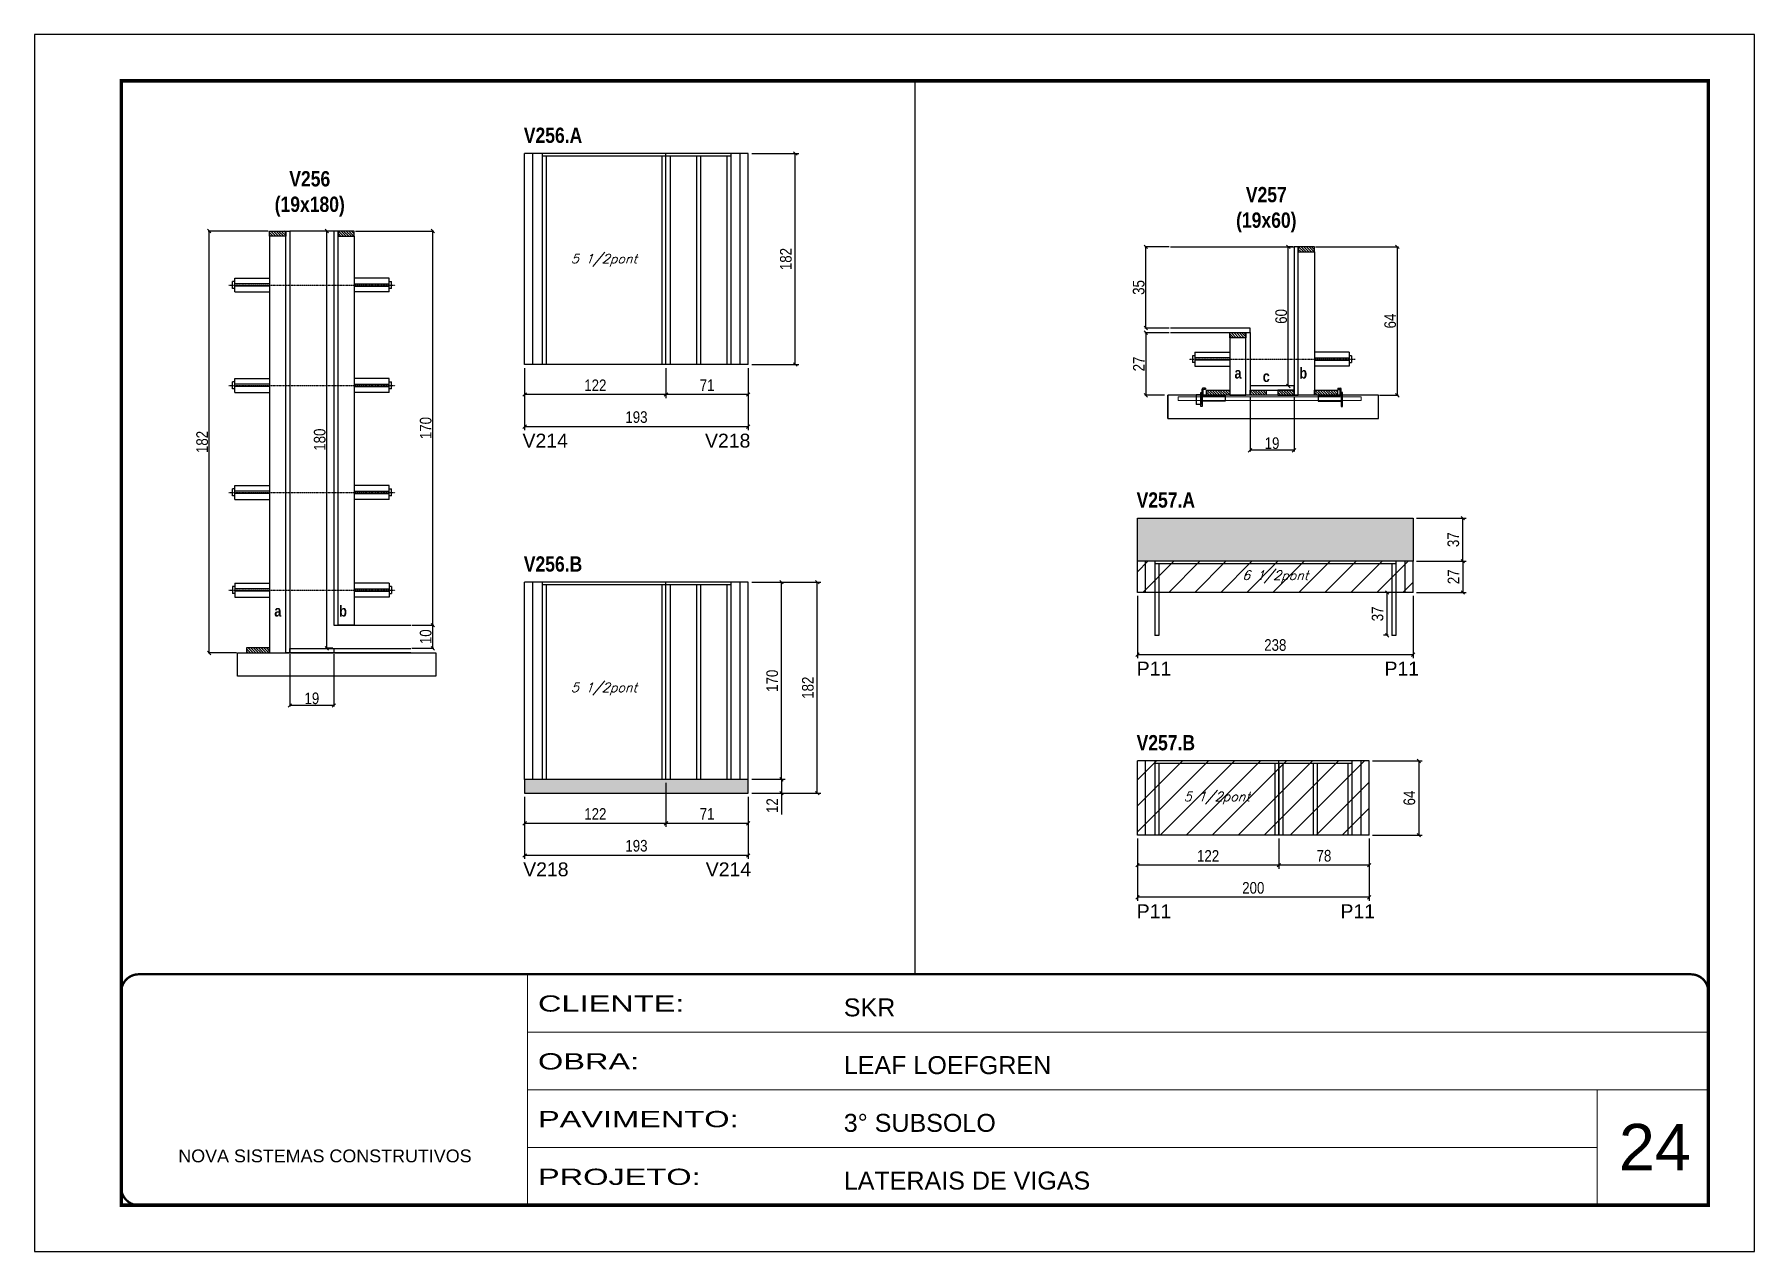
# Model space of a CAD drawing. Extents: x 3309 to 9590, y -2522 to 15424.
# Drawn here: x 8078 to 9563, y 7815 to 8865 of the extents above; entities that cross this region are included whole.
import ezdxf

# ---------------------------------------------------------------- set-up
doc = ezdxf.new("R2010")
doc.units = 0
for name, pattern in [('CONTINUO', [0]), ('DASHED', [0.75, 0.5, -0.25]), ('HIDDEN', [0.375, 0.25, -0.125])]:
    doc.linetypes.add(name, pattern=pattern)
for name, color, linetype in [('5', 5, 'Continuous'), ('barrote', 251, 'Continuous'), ('COTA', 241, 'Continuous'), ('detalhes', 4, 'Continuous'), ('NOMENCLATURA', 7, 'Continuous'), ('Painéis', 200, 'Continuous'), ('presilha', 1, 'Continuous'), ('SARR_2.2x10', 60, 'Continuous'), ('SARR_2.2x7', 40, 'Continuous'), ('SARR_3.5x7', 81, 'Continuous'), ('TENSOR', 3, 'Continuous'), ('texto', 7, 'Continuous')]:
    doc.layers.add(name, color=color, linetype=linetype)
for name, color, linetype, lineweight in [('CARIMBO', 255, 'Continuous', 9), ('CONCRETO', 251, 'Continuous', 25), ('Folhas', 255, 'Continuous', 9), ('Hachura', 251, 'Continuous', 9), ('SARRAFO DE PRESSAO', 251, 'DASHED', 9), ('SCO-___-LAJ', 2, 'Continuous', 0)]:
    doc.layers.add(name, color=color, linetype=linetype, lineweight=lineweight)
doc.layers.add('Laje_Perimetro', color=7, linetype='Continuous', plot=False)
doc.styles.add('ARIAL', font='arial.ttf')
doc.styles.add('COTA TECNICA', font='techl___.ttf', dxfattribs={"height": 10})
doc.styles.add('COTA TECNICA 2X', font='techl___.ttf', dxfattribs={"height": 10})
doc.styles.add('Romans', font='romans.shx')
doc.styles.get("Standard").update_dxf_attribs({"font": 'arial.ttf'})
doc.styles.add('TECNICA', font='techb___.ttf', dxfattribs={"height": 10})
doc.styles.add('Tecnologia', font='')
doc.styles.get('Tecnologia').set_extended_font_data('Forgotten Futurist')
doc.dimstyles.new('PAINEL', dxfattribs={"dimtxt": 10, "dimasz": 3, "dimexe": 3, "dimexo": 3, "dimgap": 3, "dimtad": 1, "dimdec": 1, "dimzin": 12, "dimdsep": 46, "dimtxsty": 'COTA TECNICA', "dimblk1": 'OBLIQUE', "dimblk2": 'OBLIQUE', "dimsah": 1, "dimcen": 0.9, "dimclrd": 4, "dimclre": 4, "dimclrt": 240, "dimadec": 1, "dimazin": 3, "dimtfac": 1, "dimtdec": 1, "dimtmove": 0, "dimatfit": 3, "dimfxl": 1, "dimtolj": 1, "dimtzin": 12, "dimarcsym": 0})
doc.dimstyles.new('SECAO', dxfattribs={"dimscale": 0.333333, "dimtxt": 5, "dimasz": 9, "dimexe": 3, "dimexo": 3, "dimgap": 3, "dimtad": 1, "dimdec": 1, "dimlfac": 0.5, "dimzin": 12, "dimdsep": 46, "dimtxsty": 'COTA TECNICA 2X', "dimblk1": 'OBLIQUE', "dimblk2": 'OBLIQUE', "dimsah": 1, "dimcen": 0.9, "dimclrd": 4, "dimclre": 4, "dimclrt": 240, "dimadec": 1, "dimazin": 3, "dimtfac": 1, "dimtdec": 1, "dimtmove": 0, "dimatfit": 3, "dimfxl": 1, "dimtolj": 1, "dimtzin": 12, "dimarcsym": 0})
pattern_1 = [(135, (41468.3787, -114821.2059), (-1.122532015, -1.122532015), [])]
pattern_2 = [(135, (42362.8741, -114958.4638), (-1.122532015, -1.122532015), [])]

msp = doc.modelspace()

# ---------------------------------------------------------------- texts
at = {"layer": '5', "linetype": 'Continuous'}
for s, rotation, p in [('V214', 0.00004, (8499.27, 8508.56)), ('V218', 0.00004, (8656.8, 8508.56)), ('P11', 0.00004, (9029.46, 8311.93)), ('P11', 0.00004, (9243.39, 8311.93)), ('V218', 359.99996, (8499.84, 8138.72)), ('V214', 359.99996, (8657.45, 8138.72)), ('P11', 0.00004, (9029.46, 8102.56)), ('P11', 0.00004, (9205.39, 8102.56))]:
    msp.add_text(s, height=12, rotation=rotation, dxfattribs=at).set_placement(p)
at = {"layer": 'CARIMBO', "style": 'ARIAL'}
msp.add_text('24', height=40, dxfattribs=at).set_placement((9445.73, 7885.13))
at = {"layer": 'detalhes', "style": 'TECNICA'}
for s, p in [('a', (9113.86, 8568.1)), ('c', (9138.23, 8565.18)), ('b', (9169.84, 8568.09)), ('a', (8284.97, 8362.79)), ('b', (8340.94, 8362.78))]:
    msp.add_text(s, height=9.6, dxfattribs=at).set_placement(p)
at = {"layer": 'NOMENCLATURA', "style": 'TECNICA'}
for s, p in [('V256.A', (8500.35, 8771.39)), ('V257.A', (9029.38, 8456.75)), ('V256.B', (8500.35, 8401.54)), ('V257.B', (9029.38, 8247.38))]:
    msp.add_text(s, height=13.2, dxfattribs=at).set_placement(p)
at = {"layer": 'NOMENCLATURA', "char_height": 13.2, "attachment_point": 2, "style": 'TECNICA'}
for s, insert in [('V256\\P(19x180)', (8315.57, 8747.06)), ('V257\\P(19x60)', (9141.34, 8733.4))]:
    msp.add_mtext_dynamic_manual_height_columns(s, width=300.2766, gutter_width=1, heights=[0], dxfattribs=dict(at, insert=insert))
at = {"layer": 'texto', "color": 2, "char_height": 8, "attachment_point": 5, "style": 'Romans'}
for s, insert in [('{\\Q19;\\C256;5 1/2pont}', (8569.57, 8670.2)), ('{\\Q19;\\C256;6 1/2pont}', (9149.1, 8397.06)), ('{\\Q19;\\C256;5 1/2pont}', (8569.57, 8300.35)), ('{\\Q19;\\C256;5 1/2pont}', (9098.6, 8206.2))]:
    msp.add_mtext(s, dxfattribs=dict(at, insert=insert))

# ---------------------------------------------------------------- blocks, each defined once
blk = doc.blocks.new('9999999999')
at = {"color": 30, "linetype": 'CONTINUO'}
for p, q in [((98564.6, 34230.2), (98564.6, 34429.4)), ((98564.6, 34379.6), (99584, 34379.6)), ((98564.6, 34329.8), (99488, 34329.8)), ((99584, 34329.8), (99488, 34329.8)), ((99488, 34329.8), (99488, 34230.2)), ((98564.6, 34280), (99488, 34280))]:
    blk.add_line(p, q, dxfattribs=at)
at = {"color": 30, "linetype": 'CONTINUO', "const_width": 2}
blk.add_lwpolyline([(99584, 34230.2), (99584, 34414.4, 0.414214), (99569, 34429.4), (98229, 34429.4, 0.414214), (98214, 34414.4), (98214, 34245.2, 0.414214), (98229, 34230.2), (99584, 34230.2)], format="xyb", dxfattribs=at)
at = {"layer": 'Folhas'}
blk.add_lwpolyline([(98139, 34190.2), (99624, 34190.2), (99624, 35240.2), (98139, 35240.2)], close=True, dxfattribs=at)
at = {"layer": 'Folhas', "color": 30, "const_width": 3}
blk.add_lwpolyline([(98214, 34230.2), (99584, 34230.2), (99584, 35200.2), (98214, 35200.2)], close=True, dxfattribs=at)
at = {"color": 7, "linetype": 'Continuous', "ltscale": 5, "style": 'ARIAL'}
for s, height, p in [('SKR', 15.48, (98837.7, 34393.1)), ('LEAF LOEFGREN', 15.483, (98837.7, 34343.3)), ('3° SUBSOLO', 15.48, (98837.7, 34293.5)), ('NOVA SISTEMAS CONSTRUTIVOS', 11.059, (98263.2, 34267.2)), ('LATERAIS DE VIGAS', 15.483, (98837.7, 34243.7))]:
    blk.add_text(s, height=height, dxfattribs=at).set_placement(p)
at = {"layer": 'Folhas', "color": 7, "style": 'Tecnologia', "width": 1.5}
for s, p in [('CLIENTE:', (98573.7, 34397.2)), ('OBRA:', (98573.7, 34347.3)), ('PAVIMENTO:', (98573.7, 34297.5)), ('PROJETO:', (98573.7, 34247.7))]:
    blk.add_text(s, height=14, dxfattribs=at).set_placement(p)
blk = doc.blocks.new('_Oblique')
at = {"color": 0, "linetype": 'ByBlock', "lineweight": -2}
blk.add_line((-0.5, -0.5), (0.5, 0.5), dxfattribs=at)
blk = doc.blocks.new('*D741')
at = {"layer": 'COTA', "color": 4, "lineweight": -2, "transparency": 16777216}
for p, q in [((8335.4, 8695.4), (8329.3, 8695.4)), ((8330.3, 8335.4), (8330.3, 8695.4)), ((8335.4, 8335.4), (8329.3, 8335.4))]:
    blk.add_line(p, q, dxfattribs=at)
at = {"layer": 'Defpoints', "color": 0, "transparency": 16777216}
for p in [(8330.3, 8695.4), (8336.4, 8695.4), (8336.4, 8335.4)]:
    blk.add_point(p, dxfattribs=at)
at = {"layer": 'COTA', "color": 4, "lineweight": -2, "transparency": 16777216, "xscale": 3, "yscale": 3, "zscale": 3}
for p, rotation in [((8330.3, 8695.4), 90), ((8330.3, 8335.4), 270)]:
    blk.add_blockref('_Oblique', p, dxfattribs=dict(at, rotation=rotation))
at = {"layer": 'COTA', "color": 240, "transparency": 16777216, "insert": (8324.2, 8515.4), "char_height": 10, "attachment_point": 5, "rotation": 90, "style": 'COTA TECNICA 2X'}
blk.add_mtext('\\A1;180', dxfattribs=at)
blk = doc.blocks.new('*D738')
at = {"layer": 'COTA', "color": 4, "lineweight": -2, "transparency": 16777216}
for p, q in [((8403.7, 8355.4), (8422.8, 8355.4)), ((8421.8, 8335.4), (8421.8, 8355.4)), ((8403.7, 8335.4), (8422.8, 8335.4))]:
    blk.add_line(p, q, dxfattribs=at)
at = {"layer": 'Defpoints', "color": 0, "transparency": 16777216}
for p in [(8402.7, 8355.4), (8421.8, 8355.4), (8402.7, 8335.4)]:
    blk.add_point(p, dxfattribs=at)
at = {"layer": 'COTA', "color": 4, "lineweight": -2, "transparency": 16777216, "xscale": 3, "yscale": 3, "zscale": 3}
for p, rotation in [((8421.8, 8355.4), 90), ((8421.8, 8335.4), 270)]:
    blk.add_blockref('_Oblique', p, dxfattribs=dict(at, rotation=rotation))
at = {"layer": 'COTA', "color": 240, "transparency": 16777216, "insert": (8415.7, 8345.4), "char_height": 10, "attachment_point": 5, "rotation": 90, "style": 'COTA TECNICA 2X'}
blk.add_mtext('\\A1;10', dxfattribs=at)
blk = doc.blocks.new('*D739')
at = {"layer": 'COTA', "color": 4, "lineweight": -2, "transparency": 16777216}
for p, q in [((8355, 8695.4), (8422.8, 8695.4)), ((8421.8, 8355.4), (8421.8, 8695.4)), ((8403.7, 8355.4), (8422.8, 8355.4))]:
    blk.add_line(p, q, dxfattribs=at)
at = {"layer": 'Defpoints', "color": 0, "transparency": 16777216}
for p in [(8354, 8695.4), (8421.8, 8695.4), (8402.7, 8355.4)]:
    blk.add_point(p, dxfattribs=at)
at = {"layer": 'COTA', "color": 4, "lineweight": -2, "transparency": 16777216, "xscale": 3, "yscale": 3, "zscale": 3}
for p, rotation in [((8421.8, 8695.4), 90), ((8421.8, 8355.4), 270)]:
    blk.add_blockref('_Oblique', p, dxfattribs=dict(at, rotation=rotation))
at = {"layer": 'COTA', "color": 240, "transparency": 16777216, "insert": (8415.7, 8525.4), "char_height": 10, "attachment_point": 5, "rotation": 90, "style": 'COTA TECNICA 2X'}
blk.add_mtext('\\A1;170', dxfattribs=at)
blk = doc.blocks.new('*D740')
at = {"layer": 'COTA', "color": 4, "lineweight": -2, "transparency": 16777216}
for p, q in [((8279.8, 8695.4), (8227.8, 8695.4)), ((8228.8, 8331.4), (8228.8, 8695.4)), ((8252.3, 8331.4), (8227.8, 8331.4))]:
    blk.add_line(p, q, dxfattribs=at)
at = {"layer": 'Defpoints', "color": 0, "transparency": 16777216}
for p in [(8228.8, 8695.4), (8280.8, 8695.4), (8253.3, 8331.4)]:
    blk.add_point(p, dxfattribs=at)
at = {"layer": 'COTA', "color": 4, "lineweight": -2, "transparency": 16777216, "xscale": 3, "yscale": 3, "zscale": 3}
for p, rotation in [((8228.8, 8695.4), 90), ((8228.8, 8331.4), 270)]:
    blk.add_blockref('_Oblique', p, dxfattribs=dict(at, rotation=rotation))
at = {"layer": 'COTA', "color": 240, "transparency": 16777216, "insert": (8222.7, 8513.4), "char_height": 10, "attachment_point": 5, "rotation": 90, "style": 'COTA TECNICA 2X'}
blk.add_mtext('\\A1;182', dxfattribs=at)
blk = doc.blocks.new('*D737')
at = {"layer": 'COTA', "color": 4, "lineweight": -2, "transparency": 16777216}
for p, q in [((8298.4, 8330.4), (8298.4, 8285.1)), ((8336.4, 8330.4), (8336.4, 8285.1)), ((8336.4, 8286.1), (8298.4, 8286.1))]:
    blk.add_line(p, q, dxfattribs=at)
at = {"layer": 'Defpoints', "color": 0, "transparency": 16777216}
for p in [(8298.4, 8331.4), (8336.4, 8331.4), (8298.4, 8286.1)]:
    blk.add_point(p, dxfattribs=at)
at = {"layer": 'COTA', "color": 4, "lineweight": -2, "transparency": 16777216, "xscale": 3, "yscale": 3, "zscale": 3, "rotation": 180}
blk.add_blockref('_Oblique', (8298.4, 8286.1), dxfattribs=at)
at = {"layer": 'COTA', "color": 4, "lineweight": -2, "transparency": 16777216, "xscale": 3, "yscale": 3, "zscale": 3}
blk.add_blockref('_Oblique', (8336.4, 8286.1), dxfattribs=at)
at = {"layer": 'COTA', "color": 240, "transparency": 16777216, "insert": (8317.4, 8292.2), "char_height": 10, "attachment_point": 5, "style": 'COTA TECNICA 2X'}
blk.add_mtext('\\A1;19', dxfattribs=at)
blk = doc.blocks.new('*D742')
at = {"layer": 'COTA', "color": 4, "linetype": 'ByBlock', "lineweight": -2, "transparency": 16777216}
for p, q in [((8623.1, 8577.2), (8623.1, 8551.3)), ((8694.1, 8577.2), (8694.1, 8551.3)), ((8694.1, 8554.3), (8623.1, 8554.3))]:
    blk.add_line(p, q, dxfattribs=at)
at = {"layer": 'Defpoints', "color": 0, "linetype": 'ByBlock', "transparency": 16777216}
for p in [(8623.1, 8580.2), (8694.1, 8580.2), (8623.1, 8554.3)]:
    blk.add_point(p, dxfattribs=at)
at = {"layer": 'COTA', "color": 4, "linetype": 'ByBlock', "lineweight": -2, "transparency": 16777216, "xscale": 3, "yscale": 3, "zscale": 3, "rotation": 180}
blk.add_blockref('_Oblique', (8623.1, 8554.3), dxfattribs=at)
at = {"layer": 'COTA', "color": 4, "linetype": 'ByBlock', "lineweight": -2, "transparency": 16777216, "xscale": 3, "yscale": 3, "zscale": 3}
blk.add_blockref('_Oblique', (8694.1, 8554.3), dxfattribs=at)
at = {"layer": 'COTA', "color": 240, "linetype": 'ByBlock', "transparency": 16777216, "insert": (8658.6, 8562.4), "char_height": 10, "attachment_point": 5, "style": 'COTA TECNICA'}
blk.add_mtext('\\A1;71', dxfattribs=at)
blk = doc.blocks.new('*D743')
at = {"layer": 'COTA', "color": 4, "linetype": 'ByBlock', "lineweight": -2, "transparency": 16777216}
for p, q in [((8501.1, 8577.2), (8501.1, 8551.3)), ((8623.1, 8577.2), (8623.1, 8551.3)), ((8623.1, 8554.3), (8501.1, 8554.3))]:
    blk.add_line(p, q, dxfattribs=at)
at = {"layer": 'Defpoints', "color": 0, "linetype": 'ByBlock', "transparency": 16777216}
for p in [(8501.1, 8580.2), (8623.1, 8580.2), (8501.1, 8554.3)]:
    blk.add_point(p, dxfattribs=at)
at = {"layer": 'COTA', "color": 4, "linetype": 'ByBlock', "lineweight": -2, "transparency": 16777216, "xscale": 3, "yscale": 3, "zscale": 3, "rotation": 180}
blk.add_blockref('_Oblique', (8501.1, 8554.3), dxfattribs=at)
at = {"layer": 'COTA', "color": 4, "linetype": 'ByBlock', "lineweight": -2, "transparency": 16777216, "xscale": 3, "yscale": 3, "zscale": 3}
blk.add_blockref('_Oblique', (8623.1, 8554.3), dxfattribs=at)
at = {"layer": 'COTA', "color": 240, "linetype": 'ByBlock', "transparency": 16777216, "insert": (8562.1, 8562.3), "char_height": 10, "attachment_point": 5, "style": 'COTA TECNICA'}
blk.add_mtext('\\A1;122', dxfattribs=at)
blk = doc.blocks.new('*D744')
at = {"layer": 'COTA', "color": 4, "linetype": 'ByBlock', "lineweight": -2, "transparency": 16777216}
for p, q in [((8501.1, 8577.2), (8501.1, 8523.6)), ((8694.1, 8577.2), (8694.1, 8523.6)), ((8694.1, 8526.6), (8501.1, 8526.6))]:
    blk.add_line(p, q, dxfattribs=at)
at = {"layer": 'Defpoints', "color": 0, "linetype": 'ByBlock', "transparency": 16777216}
for p in [(8501.1, 8580.2), (8694.1, 8580.2), (8501.1, 8526.6)]:
    blk.add_point(p, dxfattribs=at)
at = {"layer": 'COTA', "color": 4, "linetype": 'ByBlock', "lineweight": -2, "transparency": 16777216, "xscale": 3, "yscale": 3, "zscale": 3, "rotation": 180}
blk.add_blockref('_Oblique', (8501.1, 8526.6), dxfattribs=at)
at = {"layer": 'COTA', "color": 4, "linetype": 'ByBlock', "lineweight": -2, "transparency": 16777216, "xscale": 3, "yscale": 3, "zscale": 3}
blk.add_blockref('_Oblique', (8694.1, 8526.6), dxfattribs=at)
at = {"layer": 'COTA', "color": 240, "linetype": 'ByBlock', "transparency": 16777216, "insert": (8597.6, 8534.8), "char_height": 10, "attachment_point": 5, "style": 'COTA TECNICA'}
blk.add_mtext('\\A1;193', dxfattribs=at)
blk = doc.blocks.new('*D745')
at = {"layer": 'COTA', "color": 4, "lineweight": -2, "transparency": 16777216}
for p, q in [((8697.1, 8762.2), (8737.7, 8762.2)), ((8734.7, 8580.2), (8734.7, 8762.2)), ((8697.1, 8580.2), (8737.7, 8580.2))]:
    blk.add_line(p, q, dxfattribs=at)
at = {"layer": 'Defpoints', "color": 0, "transparency": 16777216}
for p in [(8694.1, 8762.2), (8734.7, 8762.2), (8694.1, 8580.2)]:
    blk.add_point(p, dxfattribs=at)
at = {"layer": 'COTA', "color": 4, "lineweight": -2, "transparency": 16777216, "xscale": 3, "yscale": 3, "zscale": 3}
for p, rotation in [((8734.7, 8762.2), 90), ((8734.7, 8580.2), 270)]:
    blk.add_blockref('_Oblique', p, dxfattribs=dict(at, rotation=rotation))
at = {"layer": 'COTA', "color": 240, "transparency": 16777216, "insert": (8726.6, 8671.2), "char_height": 10, "attachment_point": 5, "rotation": 90, "style": 'COTA TECNICA'}
blk.add_mtext('\\A1;182', dxfattribs=at)
blk = doc.blocks.new('*D746')
at = {"layer": 'COTA', "color": 4, "linetype": 'ByBlock', "lineweight": -2, "transparency": 16777216}
for p, q in [((8623.1, 8219.4), (8623.1, 8181.4)), ((8694.1, 8207.4), (8694.1, 8181.4)), ((8694.1, 8184.4), (8623.1, 8184.4))]:
    blk.add_line(p, q, dxfattribs=at)
at = {"layer": 'Defpoints', "color": 0, "linetype": 'ByBlock', "transparency": 16777216}
for p in [(8623.1, 8222.4), (8694.1, 8210.4), (8623.1, 8184.4)]:
    blk.add_point(p, dxfattribs=at)
at = {"layer": 'COTA', "color": 4, "linetype": 'ByBlock', "lineweight": -2, "transparency": 16777216, "xscale": 3, "yscale": 3, "zscale": 3, "rotation": 180}
blk.add_blockref('_Oblique', (8623.1, 8184.4), dxfattribs=at)
at = {"layer": 'COTA', "color": 4, "linetype": 'ByBlock', "lineweight": -2, "transparency": 16777216, "xscale": 3, "yscale": 3, "zscale": 3}
blk.add_blockref('_Oblique', (8694.1, 8184.4), dxfattribs=at)
at = {"layer": 'COTA', "color": 240, "linetype": 'ByBlock', "transparency": 16777216, "insert": (8658.6, 8192.5), "char_height": 10, "attachment_point": 5, "style": 'COTA TECNICA'}
blk.add_mtext('\\A1;71', dxfattribs=at)
blk = doc.blocks.new('*D747')
at = {"layer": 'COTA', "color": 4, "linetype": 'ByBlock', "lineweight": -2, "transparency": 16777216}
for p, q in [((8623.1, 8219.4), (8623.1, 8181.4)), ((8501.1, 8207.4), (8501.1, 8181.4)), ((8623.1, 8184.4), (8501.1, 8184.4))]:
    blk.add_line(p, q, dxfattribs=at)
at = {"layer": 'Defpoints', "color": 0, "linetype": 'ByBlock', "transparency": 16777216}
for p in [(8623.1, 8222.4), (8501.1, 8210.4), (8501.1, 8184.4)]:
    blk.add_point(p, dxfattribs=at)
at = {"layer": 'COTA', "color": 4, "linetype": 'ByBlock', "lineweight": -2, "transparency": 16777216, "xscale": 3, "yscale": 3, "zscale": 3, "rotation": 180}
blk.add_blockref('_Oblique', (8501.1, 8184.4), dxfattribs=at)
at = {"layer": 'COTA', "color": 4, "linetype": 'ByBlock', "lineweight": -2, "transparency": 16777216, "xscale": 3, "yscale": 3, "zscale": 3}
blk.add_blockref('_Oblique', (8623.1, 8184.4), dxfattribs=at)
at = {"layer": 'COTA', "color": 240, "linetype": 'ByBlock', "transparency": 16777216, "insert": (8562.1, 8192.5), "char_height": 10, "attachment_point": 5, "style": 'COTA TECNICA'}
blk.add_mtext('\\A1;122', dxfattribs=at)
blk = doc.blocks.new('*D749')
at = {"layer": 'COTA', "color": 4, "linetype": 'ByBlock', "lineweight": -2, "transparency": 16777216}
for p, q in [((8501.1, 8207.4), (8501.1, 8153.7)), ((8694.1, 8207.4), (8694.1, 8153.7)), ((8694.1, 8156.7), (8501.1, 8156.7))]:
    blk.add_line(p, q, dxfattribs=at)
at = {"layer": 'Defpoints', "color": 0, "linetype": 'ByBlock', "transparency": 16777216}
for p in [(8501.1, 8210.4), (8694.1, 8210.4), (8501.1, 8156.7)]:
    blk.add_point(p, dxfattribs=at)
at = {"layer": 'COTA', "color": 4, "linetype": 'ByBlock', "lineweight": -2, "transparency": 16777216, "xscale": 3, "yscale": 3, "zscale": 3, "rotation": 180}
blk.add_blockref('_Oblique', (8501.1, 8156.7), dxfattribs=at)
at = {"layer": 'COTA', "color": 4, "linetype": 'ByBlock', "lineweight": -2, "transparency": 16777216, "xscale": 3, "yscale": 3, "zscale": 3}
blk.add_blockref('_Oblique', (8694.1, 8156.7), dxfattribs=at)
at = {"layer": 'COTA', "color": 240, "linetype": 'ByBlock', "transparency": 16777216, "insert": (8597.6, 8165), "char_height": 10, "attachment_point": 5, "style": 'COTA TECNICA'}
blk.add_mtext('\\A1;193', dxfattribs=at)
blk = doc.blocks.new('*D748')
at = {"layer": 'COTA', "color": 4, "lineweight": -2, "transparency": 16777216}
for p, q in [((8697.1, 8392.4), (8725.9, 8392.4)), ((8722.9, 8222.4), (8722.9, 8392.4)), ((8697.1, 8222.4), (8725.9, 8222.4))]:
    blk.add_line(p, q, dxfattribs=at)
at = {"layer": 'Defpoints', "color": 0, "transparency": 16777216}
for p in [(8694.1, 8392.4), (8722.9, 8392.4), (8694.1, 8222.4)]:
    blk.add_point(p, dxfattribs=at)
at = {"layer": 'COTA', "color": 4, "lineweight": -2, "transparency": 16777216, "xscale": 3, "yscale": 3, "zscale": 3}
for p, rotation in [((8722.9, 8392.4), 90), ((8722.9, 8222.4), 270)]:
    blk.add_blockref('_Oblique', p, dxfattribs=dict(at, rotation=rotation))
at = {"layer": 'COTA', "color": 240, "transparency": 16777216, "insert": (8714.8, 8307.4), "char_height": 10, "attachment_point": 5, "rotation": 90, "style": 'COTA TECNICA'}
blk.add_mtext('\\A1;170', dxfattribs=at)
blk = doc.blocks.new('*D750')
at = {"layer": 'COTA', "color": 4, "lineweight": -2, "transparency": 16777216}
for p, q in [((8697.1, 8222.4), (8725.9, 8222.4)), ((8722.9, 8222.4), (8722.9, 8210.4)), ((8697.1, 8210.4), (8725.9, 8210.4)), ((8722.9, 8210.4), (8722.9, 8192))]:
    blk.add_line(p, q, dxfattribs=at)
at = {"layer": 'Defpoints', "color": 0, "transparency": 16777216}
for p in [(8694.1, 8222.4), (8694.1, 8210.4), (8722.9, 8210.4)]:
    blk.add_point(p, dxfattribs=at)
at = {"layer": 'COTA', "color": 4, "lineweight": -2, "transparency": 16777216, "xscale": 3, "yscale": 3, "zscale": 3}
for p, rotation in [((8722.9, 8222.4), 90), ((8722.9, 8210.4), 270)]:
    blk.add_blockref('_Oblique', p, dxfattribs=dict(at, rotation=rotation))
at = {"layer": 'COTA', "color": 240, "transparency": 16777216, "insert": (8714.8, 8199.7), "char_height": 10, "attachment_point": 5, "rotation": 90, "style": 'COTA TECNICA'}
blk.add_mtext('\\A1;12', dxfattribs=at)
blk = doc.blocks.new('*D751')
at = {"layer": 'COTA', "color": 4, "lineweight": -2, "transparency": 16777216}
for p, q in [((8697.1, 8392.4), (8756.7, 8392.4)), ((8753.7, 8210.4), (8753.7, 8392.4)), ((8697.1, 8210.4), (8756.7, 8210.4))]:
    blk.add_line(p, q, dxfattribs=at)
at = {"layer": 'Defpoints', "color": 0, "transparency": 16777216}
for p in [(8694.1, 8392.4), (8753.7, 8392.4), (8694.1, 8210.4)]:
    blk.add_point(p, dxfattribs=at)
at = {"layer": 'COTA', "color": 4, "lineweight": -2, "transparency": 16777216, "xscale": 3, "yscale": 3, "zscale": 3}
for p, rotation in [((8753.7, 8392.4), 90), ((8753.7, 8210.4), 270)]:
    blk.add_blockref('_Oblique', p, dxfattribs=dict(at, rotation=rotation))
at = {"layer": 'COTA', "color": 240, "transparency": 16777216, "insert": (8745.6, 8301.4), "char_height": 10, "attachment_point": 5, "rotation": 90, "style": 'COTA TECNICA'}
blk.add_mtext('\\A1;182', dxfattribs=at)
blk = doc.blocks.new('*D752')
at = {"layer": 'COTA', "color": 4, "lineweight": -2, "transparency": 16777216}
for p, q in [((9127.3, 8552.7), (9127.3, 8505.2)), ((9165.3, 8552.7), (9165.3, 8505.2)), ((9165.3, 8506.2), (9127.3, 8506.2))]:
    blk.add_line(p, q, dxfattribs=at)
at = {"layer": 'Defpoints', "color": 0, "transparency": 16777216}
for p in [(9127.3, 8553.7), (9165.3, 8553.7), (9127.3, 8506.2)]:
    blk.add_point(p, dxfattribs=at)
at = {"layer": 'COTA', "color": 4, "lineweight": -2, "transparency": 16777216, "xscale": 3, "yscale": 3, "zscale": 3, "rotation": 180}
blk.add_blockref('_Oblique', (9127.3, 8506.2), dxfattribs=at)
at = {"layer": 'COTA', "color": 4, "lineweight": -2, "transparency": 16777216, "xscale": 3, "yscale": 3, "zscale": 3}
blk.add_blockref('_Oblique', (9165.3, 8506.2), dxfattribs=at)
at = {"layer": 'COTA', "color": 240, "transparency": 16777216, "insert": (9146.3, 8512.3), "char_height": 10, "attachment_point": 5, "style": 'COTA TECNICA 2X'}
blk.add_mtext('\\A1;19', dxfattribs=at)
blk = doc.blocks.new('PRESILHA METÁLICA 1')
at = {"layer": 'presilha'}
for p, q in [((0, 13), (6, 13)), ((0, 13), (0, 0)), ((6, 0), (0, 0)), ((6, 15.5), (7.5, 15.5)), ((6, -2.5), (6, 15.5)), ((6, 13), (6, 0)), ((7.5, 10.6), (7.5, 19.9)), ((7.5, 15.5), (7.5, -2.5)), ((37.5, 4.1), (7.5, 4.1)), ((12, 21), (8.6, 21)), ((9, 11.6), (9, 18.9)), ((12, 19.5), (9.6, 19.5)), ((37.5, 11), (9.6, 11)), ((12, 21), (12, 19.5)), ((37.5, 11), (37.5, 4.1)), ((7.5, -2.5), (6, -2.5))]:
    blk.add_line(p, q, dxfattribs=at)
for centre, radius, start, end in [((8.6, 19.9), 1.14, 90, 180), ((9.6, 18.9), 0.57, 90, 180), ((9.6, 11.6), 0.57, 180, 270)]:
    blk.add_arc(centre, radius, start, end, dxfattribs=at)
blk = doc.blocks.new('PRESILHA METÁLICA 2')
at = {"layer": 'presilha'}
for p, q in [((-5.2, 23.5), (-5.2, 22)), ((-5.2, 23.5), (-1.9, 23.5)), ((-0.8, 14.6), (-0.8, 22.4)), ((-30.8, 13.5), (-30.8, 6.6)), ((-30.8, 13.5), (-2.8, 13.5)), ((-30.8, 6.6), (-0.8, 6.6)), ((-5.2, 22), (-2.8, 22)), ((-2.2, 14.1), (-2.2, 21.4)), ((0.8, 18), (-0.8, 18)), ((-0.8, 18), (-0.8, 0)), ((-0.8, 0), (0.8, 0)), ((0.8, 0), (0.8, 18))]:
    blk.add_line(p, q, dxfattribs=at)
for centre, radius, start, end in [((-1.9, 22.4), 1.14, 0, 90), ((-2.8, 21.4), 0.57, 0, 90), ((-2.8, 14.1), 0.57, 270, 0)]:
    blk.add_arc(centre, radius, start, end, dxfattribs=at)
blk = doc.blocks.new('*D753')
at = {"layer": 'COTA', "color": 4, "lineweight": -2, "transparency": 16777216}
for p, q in [((9183.9, 8681.7), (9255.4, 8681.7)), ((9254.4, 8681.7), (9254.4, 8553.7)), ((9239.1, 8553.7), (9255.4, 8553.7))]:
    blk.add_line(p, q, dxfattribs=at)
at = {"layer": 'Defpoints', "color": 0, "transparency": 16777216}
for p in [(9182.9, 8681.7), (9238.1, 8553.7), (9254.4, 8553.7)]:
    blk.add_point(p, dxfattribs=at)
at = {"layer": 'COTA', "color": 4, "lineweight": -2, "transparency": 16777216, "xscale": 3, "yscale": 3, "zscale": 3}
for p, rotation in [((9254.4, 8681.7), 90), ((9254.4, 8553.7), 270)]:
    blk.add_blockref('_Oblique', p, dxfattribs=dict(at, rotation=rotation))
at = {"layer": 'COTA', "color": 240, "transparency": 16777216, "insert": (9248.3, 8617.7), "char_height": 10, "attachment_point": 5, "rotation": 90, "style": 'COTA TECNICA 2X'}
blk.add_mtext('\\A1;64', dxfattribs=at)
blk = doc.blocks.new('*D754')
at = {"layer": 'COTA', "color": 4, "lineweight": -2, "transparency": 16777216}
for p, q in [((9057.6, 8607.7), (9036.4, 8607.7)), ((9037.4, 8607.7), (9037.4, 8553.7)), ((9053.5, 8553.7), (9036.4, 8553.7))]:
    blk.add_line(p, q, dxfattribs=at)
at = {"layer": 'Defpoints', "color": 0, "transparency": 16777216}
for p in [(9058.6, 8607.7), (9037.4, 8553.7), (9054.5, 8553.7)]:
    blk.add_point(p, dxfattribs=at)
at = {"layer": 'COTA', "color": 4, "lineweight": -2, "transparency": 16777216, "xscale": 3, "yscale": 3, "zscale": 3}
for p, rotation in [((9037.4, 8607.7), 90), ((9037.4, 8553.7), 270)]:
    blk.add_blockref('_Oblique', p, dxfattribs=dict(at, rotation=rotation))
at = {"layer": 'COTA', "color": 240, "transparency": 16777216, "insert": (9031.3, 8580.7), "char_height": 10, "attachment_point": 5, "rotation": 90, "style": 'COTA TECNICA 2X'}
blk.add_mtext('\\A1;27', dxfattribs=at)
blk = doc.blocks.new('*D755')
at = {"layer": 'COTA', "color": 4, "lineweight": -2, "transparency": 16777216}
for p, q in [((9164.3, 8681.7), (9159.3, 8681.7)), ((9160.3, 8561.7), (9160.3, 8681.7)), ((9164.3, 8561.7), (9159.3, 8561.7))]:
    blk.add_line(p, q, dxfattribs=at)
at = {"layer": 'Defpoints', "color": 0, "transparency": 16777216}
for p in [(9160.3, 8681.7), (9165.3, 8681.7), (9165.3, 8561.7)]:
    blk.add_point(p, dxfattribs=at)
at = {"layer": 'COTA', "color": 4, "lineweight": -2, "transparency": 16777216, "xscale": 3, "yscale": 3, "zscale": 3}
for p, rotation in [((9160.3, 8681.7), 90), ((9160.3, 8561.7), 270)]:
    blk.add_blockref('_Oblique', p, dxfattribs=dict(at, rotation=rotation))
at = {"layer": 'COTA', "color": 240, "transparency": 16777216, "insert": (9154.2, 8621.7), "char_height": 10, "attachment_point": 5, "rotation": 90, "style": 'COTA TECNICA 2X'}
blk.add_mtext('\\A1;60', dxfattribs=at)
blk = doc.blocks.new('*D756')
at = {"layer": 'COTA', "color": 4, "lineweight": -2, "transparency": 16777216}
for p, q in [((9057.6, 8681.7), (9036.4, 8681.7)), ((9037.4, 8611.7), (9037.4, 8681.7)), ((9057.6, 8611.7), (9036.4, 8611.7))]:
    blk.add_line(p, q, dxfattribs=at)
at = {"layer": 'Defpoints', "color": 0, "transparency": 16777216}
for p in [(9037.4, 8681.7), (9058.6, 8681.7), (9058.6, 8611.7)]:
    blk.add_point(p, dxfattribs=at)
at = {"layer": 'COTA', "color": 4, "lineweight": -2, "transparency": 16777216, "xscale": 3, "yscale": 3, "zscale": 3}
for p, rotation in [((9037.4, 8681.7), 90), ((9037.4, 8611.7), 270)]:
    blk.add_blockref('_Oblique', p, dxfattribs=dict(at, rotation=rotation))
at = {"layer": 'COTA', "color": 240, "transparency": 16777216, "insert": (9031.2, 8646.7), "char_height": 10, "attachment_point": 5, "rotation": 90, "style": 'COTA TECNICA 2X'}
blk.add_mtext('\\A1;35', dxfattribs=at)
blk = doc.blocks.new('*D759')
at = {"layer": 'COTA', "color": 4, "linetype": 'ByBlock', "lineweight": -2, "transparency": 16777216}
for p, q in [((9030.1, 8380.6), (9030.1, 8326.9)), ((9268.1, 8380.6), (9268.1, 8326.9)), ((9268.1, 8329.9), (9030.1, 8329.9))]:
    blk.add_line(p, q, dxfattribs=at)
at = {"layer": 'Defpoints', "color": 0, "linetype": 'ByBlock', "transparency": 16777216}
for p in [(9030.1, 8383.6), (9268.1, 8383.6), (9030.1, 8329.9)]:
    blk.add_point(p, dxfattribs=at)
at = {"layer": 'COTA', "color": 4, "linetype": 'ByBlock', "lineweight": -2, "transparency": 16777216, "xscale": 3, "yscale": 3, "zscale": 3, "rotation": 180}
blk.add_blockref('_Oblique', (9030.1, 8329.9), dxfattribs=at)
at = {"layer": 'COTA', "color": 4, "linetype": 'ByBlock', "lineweight": -2, "transparency": 16777216, "xscale": 3, "yscale": 3, "zscale": 3}
blk.add_blockref('_Oblique', (9268.1, 8329.9), dxfattribs=at)
at = {"layer": 'COTA', "color": 240, "linetype": 'ByBlock', "transparency": 16777216, "insert": (9149.1, 8338.2), "char_height": 10, "attachment_point": 5, "style": 'COTA TECNICA'}
blk.add_mtext('\\A1;238', dxfattribs=at)
blk = doc.blocks.new('*D760')
at = {"layer": 'COTA', "color": 4, "lineweight": -2, "transparency": 16777216}
for p, q in [((9271.1, 8410.6), (9314, 8410.6)), ((9311, 8410.6), (9311, 8383.6)), ((9271.1, 8383.6), (9314, 8383.6))]:
    blk.add_line(p, q, dxfattribs=at)
at = {"layer": 'Defpoints', "color": 0, "transparency": 16777216}
for p in [(9268.1, 8410.6), (9268.1, 8383.6), (9311, 8383.6)]:
    blk.add_point(p, dxfattribs=at)
at = {"layer": 'COTA', "color": 4, "lineweight": -2, "transparency": 16777216, "xscale": 3, "yscale": 3, "zscale": 3}
for p, rotation in [((9311, 8410.6), 90), ((9311, 8383.6), 270)]:
    blk.add_blockref('_Oblique', p, dxfattribs=dict(at, rotation=rotation))
at = {"layer": 'COTA', "color": 240, "transparency": 16777216, "insert": (9302.9, 8397.1), "char_height": 10, "attachment_point": 5, "rotation": 90, "style": 'COTA TECNICA'}
blk.add_mtext('\\A1;27', dxfattribs=at)
blk = doc.blocks.new('*D757')
at = {"layer": 'COTA', "color": 4, "linetype": 'ByBlock', "lineweight": -2, "transparency": 16777216}
for p, q in [((9152.1, 8171.2), (9152.1, 8145.3)), ((9230.1, 8171.2), (9230.1, 8145.3)), ((9230.1, 8148.3), (9152.1, 8148.3))]:
    blk.add_line(p, q, dxfattribs=at)
at = {"layer": 'Defpoints', "color": 0, "linetype": 'ByBlock', "transparency": 16777216}
for p in [(9152.1, 8174.2), (9230.1, 8174.2), (9152.1, 8148.3)]:
    blk.add_point(p, dxfattribs=at)
at = {"layer": 'COTA', "color": 4, "linetype": 'ByBlock', "lineweight": -2, "transparency": 16777216, "xscale": 3, "yscale": 3, "zscale": 3, "rotation": 180}
blk.add_blockref('_Oblique', (9152.1, 8148.3), dxfattribs=at)
at = {"layer": 'COTA', "color": 4, "linetype": 'ByBlock', "lineweight": -2, "transparency": 16777216, "xscale": 3, "yscale": 3, "zscale": 3}
blk.add_blockref('_Oblique', (9230.1, 8148.3), dxfattribs=at)
at = {"layer": 'COTA', "color": 240, "linetype": 'ByBlock', "transparency": 16777216, "insert": (9191.1, 8156.4), "char_height": 10, "attachment_point": 5, "style": 'COTA TECNICA'}
blk.add_mtext('\\A1;78', dxfattribs=at)
blk = doc.blocks.new('*D758')
at = {"layer": 'COTA', "color": 4, "linetype": 'ByBlock', "lineweight": -2, "transparency": 16777216}
for p, q in [((9030.1, 8171.2), (9030.1, 8145.3)), ((9152.1, 8171.2), (9152.1, 8145.3)), ((9152.1, 8148.3), (9030.1, 8148.3))]:
    blk.add_line(p, q, dxfattribs=at)
at = {"layer": 'Defpoints', "color": 0, "linetype": 'ByBlock', "transparency": 16777216}
for p in [(9030.1, 8174.2), (9152.1, 8174.2), (9030.1, 8148.3)]:
    blk.add_point(p, dxfattribs=at)
at = {"layer": 'COTA', "color": 4, "linetype": 'ByBlock', "lineweight": -2, "transparency": 16777216, "xscale": 3, "yscale": 3, "zscale": 3, "rotation": 180}
blk.add_blockref('_Oblique', (9030.1, 8148.3), dxfattribs=at)
at = {"layer": 'COTA', "color": 4, "linetype": 'ByBlock', "lineweight": -2, "transparency": 16777216, "xscale": 3, "yscale": 3, "zscale": 3}
blk.add_blockref('_Oblique', (9152.1, 8148.3), dxfattribs=at)
at = {"layer": 'COTA', "color": 240, "linetype": 'ByBlock', "transparency": 16777216, "insert": (9091.1, 8156.3), "char_height": 10, "attachment_point": 5, "style": 'COTA TECNICA'}
blk.add_mtext('\\A1;122', dxfattribs=at)
blk = doc.blocks.new('*D761')
at = {"layer": 'COTA', "color": 4, "linetype": 'ByBlock', "lineweight": -2, "transparency": 16777216}
for p, q in [((9030.1, 8171.2), (9030.1, 8117.6)), ((9230.1, 8171.2), (9230.1, 8117.6)), ((9230.1, 8120.6), (9030.1, 8120.6))]:
    blk.add_line(p, q, dxfattribs=at)
at = {"layer": 'Defpoints', "color": 0, "linetype": 'ByBlock', "transparency": 16777216}
for p in [(9030.1, 8174.2), (9230.1, 8174.2), (9030.1, 8120.6)]:
    blk.add_point(p, dxfattribs=at)
at = {"layer": 'COTA', "color": 4, "linetype": 'ByBlock', "lineweight": -2, "transparency": 16777216, "xscale": 3, "yscale": 3, "zscale": 3, "rotation": 180}
blk.add_blockref('_Oblique', (9030.1, 8120.6), dxfattribs=at)
at = {"layer": 'COTA', "color": 4, "linetype": 'ByBlock', "lineweight": -2, "transparency": 16777216, "xscale": 3, "yscale": 3, "zscale": 3}
blk.add_blockref('_Oblique', (9230.1, 8120.6), dxfattribs=at)
at = {"layer": 'COTA', "color": 240, "linetype": 'ByBlock', "transparency": 16777216, "insert": (9130.1, 8128.7), "char_height": 10, "attachment_point": 5, "style": 'COTA TECNICA'}
blk.add_mtext('\\A1;200', dxfattribs=at)
blk = doc.blocks.new('*D762')
at = {"layer": 'COTA', "color": 4, "lineweight": -2, "transparency": 16777216}
for p, q in [((9233.1, 8238.2), (9276, 8238.2)), ((9273, 8238.2), (9273, 8174.2)), ((9233.1, 8174.2), (9276, 8174.2))]:
    blk.add_line(p, q, dxfattribs=at)
at = {"layer": 'Defpoints', "color": 0, "transparency": 16777216}
for p in [(9230.1, 8238.2), (9230.1, 8174.2), (9273, 8174.2)]:
    blk.add_point(p, dxfattribs=at)
at = {"layer": 'COTA', "color": 4, "lineweight": -2, "transparency": 16777216, "xscale": 3, "yscale": 3, "zscale": 3}
for p, rotation in [((9273, 8238.2), 90), ((9273, 8174.2), 270)]:
    blk.add_blockref('_Oblique', p, dxfattribs=dict(at, rotation=rotation))
at = {"layer": 'COTA', "color": 240, "transparency": 16777216, "insert": (9264.9, 8206.2), "char_height": 10, "attachment_point": 5, "rotation": 90, "style": 'COTA TECNICA'}
blk.add_mtext('\\A1;64', dxfattribs=at)
blk = doc.blocks.new('*D763')
at = {"layer": 'COTA', "color": 4, "lineweight": -2, "transparency": 16777216}
for p, q in [((9271.1, 8447.6), (9314, 8447.6)), ((9311, 8410.6), (9311, 8447.6)), ((9271.1, 8410.6), (9314, 8410.6))]:
    blk.add_line(p, q, dxfattribs=at)
at = {"layer": 'Defpoints', "color": 0, "transparency": 16777216}
for p in [(9268.1, 8447.6), (9311, 8447.6), (9268.1, 8410.6)]:
    blk.add_point(p, dxfattribs=at)
at = {"layer": 'COTA', "color": 4, "lineweight": -2, "transparency": 16777216, "xscale": 3, "yscale": 3, "zscale": 3}
for p, rotation in [((9311, 8447.6), 90), ((9311, 8410.6), 270)]:
    blk.add_blockref('_Oblique', p, dxfattribs=dict(at, rotation=rotation))
at = {"layer": 'COTA', "color": 240, "transparency": 16777216, "insert": (9302.8, 8429.1), "char_height": 10, "attachment_point": 5, "rotation": 90, "style": 'COTA TECNICA'}
blk.add_mtext('\\A1;37', dxfattribs=at)
blk = doc.blocks.new('*D764')
at = {"layer": 'COTA', "color": 4, "lineweight": -2, "transparency": 16777216}
for p, q in [((9246.6, 8383.6), (9242.6, 8383.6)), ((9245.6, 8346.6), (9245.6, 8383.6)), ((9246.6, 8346.6), (9242.6, 8346.6))]:
    blk.add_line(p, q, dxfattribs=at)
at = {"layer": 'Defpoints', "color": 0, "transparency": 16777216}
for p in [(9245.6, 8383.6), (9249.6, 8383.6), (9249.6, 8346.6)]:
    blk.add_point(p, dxfattribs=at)
at = {"layer": 'COTA', "color": 4, "lineweight": -2, "transparency": 16777216, "xscale": 3, "yscale": 3, "zscale": 3}
for p, rotation in [((9245.6, 8383.6), 90), ((9245.6, 8346.6), 270)]:
    blk.add_blockref('_Oblique', p, dxfattribs=dict(at, rotation=rotation))
at = {"layer": 'COTA', "color": 240, "transparency": 16777216, "insert": (9237.4, 8365.1), "char_height": 10, "attachment_point": 5, "rotation": 90, "style": 'COTA TECNICA'}
blk.add_mtext('\\A1;37', dxfattribs=at)

# ---------------------------------------------------------------- dimensions: what is measured, and where the dimension line sits
at = {"layer": 'COTA'}
for base, p1, p2, angle, dimstyle, picture, middle in [((8734.67, 8762.2), (8694.07, 8580.2), (8694.07, 8762.2), 90, 'PAINEL', '*D745', (8726.58, 8671.2)), ((8330.29, 8695.36), (8336.44, 8335.36), (8336.44, 8695.36), 90, 'SECAO', '*D741', (8324.17, 8515.36)), ((9037.42, 8681.71), (9058.64, 8611.71), (9058.64, 8681.71), 90, 'SECAO', '*D756', (9031.2, 8646.71)), ((9160.26, 8681.71), (9165.34, 8561.71), (9165.34, 8681.71), 90, 'SECAO', '*D755', (9154.16, 8621.71)), ((9254.38, 8553.71, 0), (9182.94, 8681.71), (9238.15, 8553.71, 0), 90, 'SECAO', '*D753', (9248.28, 8617.71, 0)), ((9037.42, 8553.71, 0), (9058.64, 8607.71), (9054.52, 8553.71, 0), 90, 'SECAO', '*D754', (9031.34, 8580.71, 0)), ((9310.99, 8447.56), (9268.1, 8410.56), (9268.1, 8447.56), 90, 'PAINEL', '*D763', (9302.77, 8429.06)), ((9310.99, 8383.56), (9268.1, 8410.56), (9268.1, 8383.56), 90, 'PAINEL', '*D760', (9302.91, 8397.06)), ((8722.89, 8392.35), (8694.07, 8222.35), (8694.07, 8392.35), 90, 'PAINEL', '*D748', (8714.79, 8307.35)), ((8753.69, 8392.35), (8694.07, 8210.35), (8694.07, 8392.35), 90, 'PAINEL', '*D751', (8745.6, 8301.35)), ((9245.61, 8383.56), (9249.6, 8346.56), (9249.6, 8383.56), 90, 'PAINEL', '*D764', (9237.39, 8365.06)), ((8421.79, 8355.36), (8402.69, 8335.36), (8402.69, 8355.36), 90, 'SECAO', '*D738', (8415.69, 8345.36)), ((8298.44, 8286.12), (8336.44, 8331.36), (8298.44, 8331.36), 180, 'SECAO', '*D737', (8317.44, 8292.2)), ((9272.99, 8174.2), (9230.1, 8238.2), (9230.1, 8174.2), 90, 'PAINEL', '*D762', (9264.88, 8206.2)), ((8722.89, 8210.35), (8694.07, 8222.35), (8694.07, 8210.35), 90, 'PAINEL', '*D750', (8714.83, 8199.69))]:
    dim = msp.add_linear_dim(base=base, p1=p1, p2=p2, angle=angle, dimstyle=dimstyle, dxfattribs=at)
    dim.commit()
    dim.dimension.update_dxf_attribs({"geometry": picture, "text_midpoint": middle})
for base, p1, p2, picture, middle in [((8228.77, 8695.36), (8253.3, 8331.36), (8280.84, 8695.36), '*D740', (8222.67, 8513.36)), ((8421.79, 8695.36), (8402.69, 8355.36), (8354.04, 8695.36), '*D739', (8415.69, 8525.36))]:
    dim = msp.add_linear_dim(base=base, p1=p1, p2=p2, angle=90, dimstyle='SECAO', override={"dimtmove": 1}, dxfattribs=at)
    dim.commit()
    dim.dimension.update_dxf_attribs({"geometry": picture, "text_midpoint": middle})
at = {"layer": 'COTA', "linetype": 'ByBlock'}
for base, p1, p2, picture, middle in [((8501.07, 8554.28), (8623.07, 8580.2), (8501.07, 8580.2), '*D743', (8562.07, 8562.34)), ((8501.07, 8184.44), (8623.07, 8222.35), (8501.07, 8210.35), '*D747', (8562.07, 8192.49)), ((9030.1, 8148.28), (9152.1, 8174.2), (9030.1, 8174.2), '*D758', (9091.1, 8156.34))]:
    dim = msp.add_linear_dim(base=base, p1=p1, p2=p2, angle=180, dimstyle='PAINEL', override={"dimtmove": 1}, dxfattribs=at)
    dim.commit()
    dim.dimension.update_dxf_attribs({"geometry": picture, "text_midpoint": middle})
for base, p1, p2, picture, middle in [((8501.07, 8526.57), (8694.07, 8580.2), (8501.07, 8580.2), '*D744', (8597.57, 8534.82)), ((8623.07, 8554.28), (8694.07, 8580.2), (8623.07, 8580.2), '*D742', (8658.57, 8562.36)), ((9030.1, 8329.94), (9268.1, 8383.56), (9030.1, 8383.56), '*D759', (9149.1, 8338.18)), ((8623.07, 8184.44), (8694.07, 8210.35), (8623.07, 8222.35), '*D746', (8658.57, 8192.51)), ((8501.07, 8156.73), (8694.07, 8210.35), (8501.07, 8210.35), '*D749', (8597.57, 8164.98)), ((9030.1, 8120.57), (9230.1, 8174.2), (9030.1, 8174.2), '*D761', (9130.1, 8128.68)), ((9152.1, 8148.28), (9230.1, 8174.2), (9152.1, 8174.2), '*D757', (9191.1, 8156.38))]:
    dim = msp.add_linear_dim(base=base, p1=p1, p2=p2, angle=180, dimstyle='PAINEL', dxfattribs=at)
    dim.commit()
    dim.dimension.update_dxf_attribs({"geometry": picture, "text_midpoint": middle})
at = {"layer": 'COTA'}
dim = msp.add_linear_dim(base=(9127.34, 8506.23), p1=(9165.34, 8553.71), p2=(9127.34, 8553.71), angle=180, dimstyle='SECAO', dxfattribs=at)
dim.commit()
dim.dimension.update_dxf_attribs({"geometry": '*D752', "text_midpoint": (9146.34, 8506.23), "dimtype": 160})

# ---------------------------------------------------------------- hatches: boundary and pattern name
at = {"layer": 'COTA'}
h = msp.add_hatch(dxfattribs=at)
h.set_pattern_fill('AR-CONC', color=256, scale=0.03)
h.set_pattern_definition([(50, (2972.246, -2297.15), (5.46554, -0.4781726), [0.5715, -6.2865]), (355, (2972.246, -2297.15), (-1.0573026, 5.7317054), [0.4572, -5.0292175]), (100.451445, (2972.701, -2297.19), (4.4082374, 5.2535326), [0.4857003, -5.3427073]), (46.1842, (2972.246, -2295.626), (8.1323712, -1.26127), [0.85725, -9.42975]), (96.63556, (2972.9235, -2295.731), (7.122124, 7.4227837), [0.7285507, -8.014068]), (351.18415, (2972.246, -2295.626), (7.122124, 7.422784), [0.685799, -7.543792]), (21, (2973.008, -2296.007), (4.5484317, -3.067956), [0.5715, -6.2865]), (326, (2973.008, -2296.007), (1.8540609, 5.525639), [0.4572, -5.0292]), (71.451445, (2973.387, -2296.263), (6.4024926, 2.457683), [0.4857003, -5.3426981]), (37.5, (2972.2458, -2297.1502), (0.0926581, 2.53665117), [0, -4.96824, 0, -5.1054, 0, -5.04825]), (7.5, (2972.2458, -2297.1502), (2.0045899, 3.00541724), [0, -2.91084, 0, -4.85394, 0, -1.92405]), (327.5, (2970.5465, -2297.1502), (4.06771786, -0.17186232), [0, -1.905, 0, -5.9436, 0, -7.8867]), (317.5, (2969.7845, -2297.1502), (4.4438754, 0.7627947), [0, -2.4765, 0, -3.94716, 0, -5.6007])])
h.paths.add_polyline_path([(9030.1, 8447.56), (9030.1, 8410.56), (9268.1, 8410.56), (9268.1, 8447.56)])
h = msp.add_hatch(dxfattribs=at)
h.set_pattern_fill('AR-CONC', color=256, scale=0.03)
h.set_pattern_definition([(50, (-49.6756, 0), (5.46554, -0.4781726), [0.5715, -6.2865]), (355, (-49.6756, 0), (-1.0573026, 5.7317054), [0.4572, -5.0292175]), (100.451445, (-49.22, -0.04), (4.4082374, 5.2535326), [0.4857003, -5.3427073]), (46.1842, (-49.6756, 1.524), (8.1323712, -1.26127), [0.85725, -9.42975]), (96.63556, (-48.998, 1.419), (7.122124, 7.422784), [0.7285507, -8.014068]), (351.18415, (-49.676, 1.524), (7.122124, 7.422784), [0.685799, -7.543792]), (21, (-48.9136, 1.143), (4.5484317, -3.067956), [0.5715, -6.2865]), (326, (-48.9136, 1.143), (1.8540609, 5.525639), [0.4572, -5.0292]), (71.451445, (-48.5346, 0.8873), (6.4024926, 2.457683), [0.4857003, -5.342698]), (37.5, (-49.6756, 0), (0.0926581, 2.53665117), [0, -4.96824, 0, -5.1054, 0, -5.04825]), (7.5, (-49.6756, 0), (2.0045899, 3.00541724), [0, -2.91084, 0, -4.85394, 0, -1.92405]), (327.5, (-51.3749, 0), (4.06771786, -0.17186232), [0, -1.905, 0, -5.9436, 0, -7.8867]), (317.5, (-52.137, 0), (4.4438754, 0.7627947), [0, -2.4765, 0, -3.94716, 0, -5.6007])])
h.paths.add_polyline_path([(8501.07, 8222.35), (8501.07, 8210.35), (8694.07, 8210.35), (8694.07, 8222.35)])
at = {"layer": 'Hachura', "linetype": 'ByBlock'}
h = msp.add_hatch(dxfattribs=at)
h.set_pattern_fill('ANSI31', color=256, scale=5)
h.paths.add_polyline_path([(9268.1, 8383.56), (9268.1, 8410.56), (9030.1, 8410.56), (9030.1, 8383.56)])
h.paths.add_polyline_path([(9230.1, 8174.2), (9230.1, 8238.2), (9152.1, 8238.2), (9152.1, 8174.2)])
h.paths.add_polyline_path([(9030.1, 8238.2), (9030.1, 8174.2), (9152.1, 8174.2), (9152.1, 8238.2)])
at = {"layer": 'SARR_2.2x10'}
h = msp.add_hatch(dxfattribs=at)
h.set_pattern_fill('ANSI31', color=256, scale=0.5, angle=90)
h.set_pattern_definition([(135, (42283.2741, -114958.4638), (-1.122532015, -1.122532015), [])])
h.paths.add_polyline_path([(9089.74, 8558.11), (9089.74, 8553.71), (9109.74, 8553.71), (9109.74, 8558.11)])
h = msp.add_hatch(dxfattribs=at)
h.set_pattern_fill('ANSI31', color=256, scale=0.5, angle=90)
h.set_pattern_definition([(135, (42376.4741, -114958.4638), (-1.122532015, -1.122532015), [])])
h.paths.add_polyline_path([(9182.94, 8558.11), (9182.94, 8553.71), (9202.94, 8553.71), (9202.94, 8558.11)])
h = msp.add_hatch(dxfattribs=at)
h.set_pattern_fill('ANSI31', color=256, scale=0.5, angle=90)
h.set_pattern_definition([(135, (41547.5787, -115180.8059), (-1.122532015, -1.122532015), [])])
h.paths.add_polyline_path([(8280.84, 8335.76), (8280.84, 8331.36), (8260.84, 8331.36), (8260.84, 8335.76)])
at = {"layer": 'SARR_2.2x7'}
h = msp.add_hatch(dxfattribs=at)
h.set_pattern_fill('ANSI31', color=256, scale=0.5, angle=90)
h.set_pattern_definition(pattern_1)
h.paths.add_polyline_path([(8294.84, 8695.36), (8294.84, 8690.96), (8280.84, 8690.96), (8280.84, 8695.36)])
h = msp.add_hatch(dxfattribs=at)
h.set_pattern_fill('ANSI31', color=256, scale=0.5, angle=90)
h.set_pattern_definition(pattern_1)
h.paths.add_polyline_path([(8340.04, 8695.36), (8340.04, 8690.96), (8354.04, 8690.96), (8354.04, 8695.36)])
h = msp.add_hatch(dxfattribs=at)
h.set_pattern_fill('ANSI31', color=256, scale=0.5, angle=90)
h.set_pattern_definition([(135, (42297.2741, -114834.8638), (-1.122532015, -1.122532015), [])])
h.paths.add_polyline_path([(9168.94, 8681.71), (9168.94, 8677.31), (9182.94, 8677.31), (9182.94, 8681.71)])
h = msp.add_hatch(dxfattribs=at)
h.set_pattern_fill('ANSI31', color=256, scale=0.5, angle=90)
h.set_pattern_definition([(135, (42277.2741, -114908.8638), (-1.122532015, -1.122532015), [])])
h.paths.add_polyline_path([(9123.74, 8607.71), (9123.74, 8603.31), (9109.74, 8603.31), (9109.74, 8607.71)])
h = msp.add_hatch(dxfattribs=at)
h.set_pattern_fill('ANSI31', color=256, scale=0.5, angle=90)
h.set_pattern_definition(pattern_2)
h.paths.add_polyline_path([(9141.34, 8553.71), (9141.34, 8558.11), (9127.34, 8558.11), (9127.34, 8553.71)])
h = msp.add_hatch(dxfattribs=at)
h.set_pattern_fill('ANSI31', color=256, scale=0.5, angle=90)
h.set_pattern_definition(pattern_2)
h.paths.add_polyline_path([(9151.34, 8558.11), (9151.34, 8553.71), (9165.34, 8553.71), (9165.34, 8558.11)])

# ---------------------------------------------------------------- linework, layer by layer
at = {"ltscale": 3}
for p, q in [((8248.84, 8645.8), (8248.84, 8651.8)), ((8250.84, 8651.8), (8248.84, 8651.8)), ((8250.84, 8645.8), (8248.84, 8645.8)), ((8250.84, 8642.8), (8250.84, 8654.8)), ((8250.84, 8654.8), (8280.84, 8654.8)), ((8280.84, 8649.8), (8250.84, 8649.8)), ((8280.84, 8647.8), (8250.84, 8647.8)), ((8250.84, 8642.8), (8280.84, 8642.8)), ((8384.04, 8654.8), (8354.04, 8654.8)), ((8354.04, 8649.8), (8384.04, 8649.8)), ((8354.04, 8647.8), (8384.04, 8647.8)), ((8384.04, 8642.8), (8354.04, 8642.8)), ((8384.04, 8642.8), (8384.04, 8654.8)), ((8384.04, 8651.8), (8386.04, 8651.8)), ((8386.04, 8645.8), (8384.04, 8645.8)), ((8386.04, 8645.8), (8386.04, 8651.8)), ((9077.74, 8587.85), (9077.74, 8581.85)), ((9079.74, 8587.85), (9077.74, 8587.85)), ((9079.74, 8590.85), (9079.74, 8578.85)), ((9079.74, 8590.85), (9109.74, 8590.85)), ((9109.74, 8585.85), (9079.74, 8585.85)), ((9109.74, 8583.85), (9079.74, 8583.85)), ((9212.94, 8590.85), (9182.94, 8590.85)), ((9182.94, 8585.85), (9212.94, 8585.85)), ((9182.94, 8583.85), (9212.94, 8583.85)), ((9212.94, 8590.85), (9212.94, 8578.85)), ((9214.94, 8587.85), (9212.94, 8587.85)), ((9214.94, 8587.85), (9214.94, 8581.85)), ((9079.74, 8581.85), (9077.74, 8581.85)), ((9079.74, 8578.85), (9109.74, 8578.85)), ((9212.94, 8578.85), (9182.94, 8578.85)), ((9212.94, 8581.85), (9214.94, 8581.85)), ((8248.84, 8559.21), (8248.84, 8565.21)), ((8250.84, 8565.21), (8248.84, 8565.21)), ((8250.84, 8559.21), (8248.84, 8559.21)), ((8250.84, 8556.21), (8250.84, 8568.21)), ((8250.84, 8568.21), (8280.84, 8568.21)), ((8280.84, 8563.21), (8250.84, 8563.21)), ((8280.84, 8561.21), (8250.84, 8561.21)), ((8250.84, 8556.21), (8280.84, 8556.21)), ((8384.04, 8568.21), (8354.04, 8568.21)), ((8354.04, 8563.21), (8384.04, 8563.21)), ((8354.04, 8561.21), (8384.04, 8561.21)), ((8384.04, 8556.21), (8354.04, 8556.21)), ((8384.04, 8556.21), (8384.04, 8568.21)), ((8384.04, 8565.21), (8386.04, 8565.21)), ((8386.04, 8559.21), (8384.04, 8559.21)), ((8386.04, 8559.21), (8386.04, 8565.21)), ((8248.84, 8466.89), (8248.84, 8472.89)), ((8250.84, 8472.89), (8248.84, 8472.89)), ((8250.84, 8466.89), (8248.84, 8466.89)), ((8250.84, 8463.89), (8250.84, 8475.89)), ((8250.84, 8475.89), (8280.84, 8475.89)), ((8280.84, 8470.89), (8250.84, 8470.89)), ((8280.84, 8468.89), (8250.84, 8468.89)), ((8384.04, 8475.89), (8354.04, 8475.89)), ((8354.04, 8470.89), (8384.04, 8470.89)), ((8354.04, 8468.89), (8384.04, 8468.89)), ((8384.04, 8463.89), (8384.04, 8475.89)), ((8384.04, 8472.89), (8386.04, 8472.89)), ((8386.04, 8466.89), (8384.04, 8466.89)), ((8386.04, 8466.89), (8386.04, 8472.89)), ((8250.84, 8463.89), (8280.84, 8463.89)), ((8384.04, 8463.89), (8354.04, 8463.89)), ((8250.84, 8391.61), (8250.84, 8379.61)), ((8250.84, 8391.61), (8280.84, 8391.61)), ((8384.04, 8391.61), (8354.04, 8391.61)), ((8384.04, 8391.61), (8384.04, 8379.61)), ((8248.84, 8388.61), (8248.84, 8382.61)), ((8250.84, 8388.61), (8248.84, 8388.61)), ((8250.84, 8382.61), (8248.84, 8382.61)), ((8280.84, 8386.61), (8250.84, 8386.61)), ((8280.84, 8384.61), (8250.84, 8384.61)), ((8250.84, 8379.61), (8280.84, 8379.61)), ((8354.04, 8386.61), (8384.04, 8386.61)), ((8354.04, 8384.61), (8384.04, 8384.61)), ((8384.04, 8379.61), (8354.04, 8379.61)), ((8386.04, 8388.61), (8384.04, 8388.61)), ((8384.04, 8382.61), (8386.04, 8382.61)), ((8386.04, 8388.61), (8386.04, 8382.61))]:
    msp.add_line(p, q, dxfattribs=at)
at = {"layer": 'barrote'}
msp.add_lwpolyline([(9056.28, 8533.71), (9238.2, 8533.71), (9238.2, 8553.71), (9056.28, 8553.71)], close=True, dxfattribs=at)
at = {"layer": 'CONCRETO', "linetype": 'Continuous'}
for p, q in [((8336.44, 8695.36), (8298.44, 8695.36)), ((8298.44, 8695.36), (8298.44, 8335.36)), ((8336.44, 8695.36), (8336.44, 8355.36)), ((9058.64, 8681.71), (9165.34, 8681.71)), ((8336.44, 8355.36), (8402.69, 8355.36))]:
    msp.add_line(p, q, dxfattribs=at)
at = {"layer": 'CONCRETO', "linetype": 'Continuous', "elevation": 0}
msp.add_lwpolyline([(8424.54, 8311.36), (8253.3, 8311.36), (8253.3, 8331.36), (8424.54, 8331.36)], close=True, dxfattribs=at)
at = {"layer": 'COTA'}
for p, q in [((8837.87, 8824.98), (8837.87, 8054.23)), ((9030.1, 8410.56), (9030.1, 8447.56)), ((9030.1, 8447.56), (9268.1, 8447.56)), ((9268.1, 8447.56), (9268.1, 8410.56)), ((9048.6, 8346.56), (9045.1, 8346.56)), ((9253.1, 8346.56), (9249.6, 8346.56)), ((8501.07, 8222.35), (8501.07, 8210.35)), ((8694.07, 8210.35), (8694.07, 8222.35)), ((8501.07, 8210.35), (8694.07, 8210.35))]:
    msp.add_line(p, q, dxfattribs=at)
at = {"layer": 'detalhes', "color": 250}
msp.add_line((9056.28, 8533.71), (9056.28, 8553.71), dxfattribs=at)
at = {"layer": 'Laje_Perimetro'}
msp.add_lwpolyline([(9562.87, 8864.98), (8077.87, 8864.98), (8077.87, 7814.98), (9562.87, 7814.98)], close=True, dxfattribs=at)
at = {"layer": 'Painéis', "linetype": 'ByBlock'}
for p, q in [((8694.07, 8762.2), (8501.07, 8762.2)), ((8501.07, 8580.2), (8501.07, 8762.2)), ((8623.07, 8580.2), (8623.07, 8762.2)), ((8694.07, 8580.2), (8694.07, 8762.2)), ((8694.07, 8580.2), (8501.07, 8580.2)), ((9268.1, 8410.56), (9030.1, 8410.56)), ((9030.1, 8383.56), (9030.1, 8410.56)), ((9268.1, 8383.56), (9268.1, 8410.56)), ((8694.07, 8392.35), (8501.07, 8392.35)), ((8501.07, 8222.35), (8501.07, 8392.35)), ((8623.07, 8222.35), (8623.07, 8392.35)), ((8694.07, 8222.35), (8694.07, 8392.35)), ((9268.1, 8383.56), (9030.1, 8383.56)), ((9230.1, 8238.2), (9030.1, 8238.2)), ((9030.1, 8174.2), (9030.1, 8238.2)), ((9152.1, 8174.2), (9152.1, 8238.2)), ((9230.1, 8174.2), (9230.1, 8238.2)), ((8694.07, 8222.35), (8501.07, 8222.35)), ((9230.1, 8174.2), (9030.1, 8174.2))]:
    msp.add_line(p, q, dxfattribs=at)
at = {"layer": 'Painéis', "linetype": 'Continuous'}
msp.add_line((8336.44, 8335.36), (8336.44, 8331.36), dxfattribs=at)
at = {"layer": 'Painéis', "linetype": 'Continuous', "elevation": 0}
for points in [[(8294.84, 8331.36), (8294.84, 8695.36), (8298.44, 8695.36), (8298.44, 8331.36)], [(8340.04, 8355.36), (8340.04, 8695.36), (8336.44, 8695.36), (8336.44, 8355.36)]]:
    msp.add_lwpolyline(points, close=True, dxfattribs=at)
at = {"layer": 'Painéis', "linetype": 'Continuous'}
for points in [[(9168.94, 8553.71), (9168.94, 8681.71), (9165.34, 8681.71), (9165.34, 8553.71)], [(9123.74, 8553.71), (9123.74, 8607.71), (9127.34, 8607.71), (9127.34, 8553.71)], [(9165.34, 8561.71), (9127.34, 8561.71), (9127.34, 8558.11), (9165.34, 8558.11)]]:
    msp.add_lwpolyline(points, close=True, dxfattribs=at)
at = {"layer": 'Painéis', "linetype": 'Continuous', "elevation": 0}
for points in [[(9058.64, 8607.71), (9127.34, 8607.71), (9127.34, 8611.71), (9058.64, 8611.71)], [(8402.69, 8331.36), (8298.44, 8331.36), (8298.44, 8335.36), (8402.69, 8335.36)]]:
    msp.add_lwpolyline(points, dxfattribs=at)
at = {"layer": 'SARR_2.2x10'}
for points in [[(9089.74, 8558.11), (9109.74, 8558.11), (9109.74, 8553.71), (9089.74, 8553.71)], [(9182.94, 8558.11), (9202.94, 8558.11), (9202.94, 8553.71), (9182.94, 8553.71)]]:
    msp.add_lwpolyline(points, close=True, dxfattribs=at)
at = {"layer": 'SARR_2.2x10', "elevation": 0}
msp.add_lwpolyline([(8280.84, 8335.76), (8260.84, 8335.76), (8260.84, 8331.36), (8280.84, 8331.36)], close=True, dxfattribs=at)
at = {"layer": 'SARR_2.2x7', "linetype": 'Continuous'}
for p, q in [((8508.07, 8580.2), (8508.07, 8762.2)), ((8687.07, 8580.2), (8687.07, 8762.2)), ((8623.07, 8760), (8516.07, 8760)), ((8679.07, 8760), (8623.07, 8760)), ((9037.1, 8383.56), (9037.1, 8410.56)), ((9253.1, 8408.36), (9045.1, 8408.36)), ((9261.1, 8383.56), (9261.1, 8410.56)), ((8508.07, 8222.35), (8508.07, 8392.35)), ((8687.07, 8222.35), (8687.07, 8392.35)), ((8623.07, 8390.15), (8516.07, 8390.15)), ((8679.07, 8390.15), (8623.07, 8390.15)), ((9037.1, 8174.2), (9037.1, 8238.2)), ((9152.1, 8236), (9045.1, 8236)), ((9215.1, 8236), (9152.1, 8236)), ((9223.1, 8174.2), (9223.1, 8238.2))]:
    msp.add_line(p, q, dxfattribs=at)
at = {"layer": 'SARR_2.2x7'}
for points in [[(8280.84, 8695.36), (8294.84, 8695.36), (8294.84, 8690.96), (8280.84, 8690.96)], [(8354.04, 8695.36), (8340.04, 8695.36), (8340.04, 8690.96), (8354.04, 8690.96)], [(9127.34, 8558.11), (9141.34, 8558.11), (9141.34, 8553.71), (9127.34, 8553.71)], [(9165.34, 8558.11), (9151.34, 8558.11), (9151.34, 8553.71), (9165.34, 8553.71)]]:
    msp.add_lwpolyline(points, close=True, dxfattribs=at)
at = {"layer": 'SARR_2.2x7', "elevation": 0}
for points in [[(9182.94, 8681.71), (9168.94, 8681.71), (9168.94, 8677.31), (9182.94, 8677.31)], [(9109.74, 8607.71), (9123.74, 8607.71), (9123.74, 8603.31), (9109.74, 8603.31)]]:
    msp.add_lwpolyline(points, close=True, dxfattribs=at)
at = {"layer": 'SARR_3.5x7'}
for p, q in [((8516.07, 8762.2), (8516.07, 8580.2)), ((8679.07, 8762.2), (8679.07, 8580.2)), ((8519.57, 8760), (8519.57, 8580.2)), ((8619.57, 8760), (8619.57, 8580.2)), ((8626.57, 8760), (8626.57, 8580.2)), ((8649.36, 8760), (8649.36, 8580.2)), ((8652.86, 8760), (8652.86, 8580.2)), ((8675.57, 8760), (8675.57, 8580.2)), ((9045.1, 8410.56), (9045.1, 8346.56)), ((9048.6, 8408.36), (9048.6, 8346.56)), ((9249.6, 8408.36), (9249.6, 8346.56)), ((9253.1, 8410.56), (9253.1, 8346.56)), ((8516.07, 8392.35), (8516.07, 8222.35)), ((8679.07, 8392.35), (8679.07, 8222.35)), ((8519.57, 8390.15), (8519.57, 8222.35)), ((8619.57, 8390.15), (8619.57, 8222.35)), ((8626.57, 8390.15), (8626.57, 8222.35)), ((8649.36, 8390.15), (8649.36, 8222.35)), ((8652.86, 8390.15), (8652.86, 8222.35)), ((8675.57, 8390.15), (8675.57, 8222.35)), ((9045.1, 8238.2), (9045.1, 8174.2)), ((9048.6, 8236), (9048.6, 8174.2)), ((9148.6, 8236), (9148.6, 8174.2)), ((9152.1, 8236), (9152.1, 8174.2)), ((9155.6, 8236), (9155.6, 8174.2)), ((9181.86, 8236), (9181.86, 8174.2)), ((9185.36, 8236), (9185.36, 8174.2)), ((9211.6, 8236), (9211.6, 8174.2)), ((9215.1, 8238.2), (9215.1, 8174.2))]:
    msp.add_line(p, q, dxfattribs=at)
at = {"layer": 'SARR_3.5x7', "elevation": 0}
for points in [[(8294.84, 8690.96), (8280.84, 8690.96), (8280.84, 8331.36), (8294.84, 8331.36)], [(8340.04, 8690.96), (8354.04, 8690.96), (8354.04, 8355.36), (8340.04, 8355.36)]]:
    msp.add_lwpolyline(points, close=True, dxfattribs=at)
at = {"layer": 'SARR_3.5x7'}
for points in [[(9168.94, 8677.31), (9182.94, 8677.31), (9182.94, 8553.71), (9168.94, 8553.71)], [(9123.74, 8603.31), (9109.74, 8603.31), (9109.74, 8553.71), (9123.74, 8553.71)]]:
    msp.add_lwpolyline(points, close=True, dxfattribs=at)
at = {"layer": 'SCO-___-LAJ', "color": 1}
msp.add_lwpolyline([(9065.28, 8552.37), (9223.12, 8552.37), (9223.12, 8549.17), (9065.28, 8549.17)], close=True, dxfattribs=at)
at = {"layer": 'TENSOR', "linetype": 'HIDDEN', "ltscale": 0.5}
for p, q in [((8245.84, 8648.8), (8389.34, 8648.8)), ((9074.74, 8584.85), (9218.24, 8584.85)), ((8245.84, 8562.21), (8389.34, 8562.21)), ((8245.84, 8469.89), (8389.34, 8469.89)), ((8245.84, 8385.61), (8389.34, 8385.61))]:
    msp.add_line(p, q, dxfattribs=at)

# ---------------------------------------------------------------- block references
at = {"layer": 'presilha', "xscale": 0.6666666666666666, "yscale": 0.6666666666666666, "zscale": 0.6666666666666666}
for name, p in [('PRESILHA METÁLICA 1', (9080.87, 8545.74)), ('PRESILHA METÁLICA 2', (9206.61, 8544.07))]:
    msp.add_blockref(name, p, dxfattribs=at)
at = {"layer": 'SARRAFO DE PRESSAO', "color": 6, "linetype": 'ByBlock'}
msp.add_blockref('9999999999', (-90061.11, -26375.22), dxfattribs=at)

msp.set_redraw_order([(e.dxf.handle, doc.entitydb.next_handle()) for e in msp.query("TEXT MTEXT ATTDEF DIMENSION ARC_DIMENSION")])  # texts and dimensions are drawn at this point

doc.saveas('drawing.dxf')
